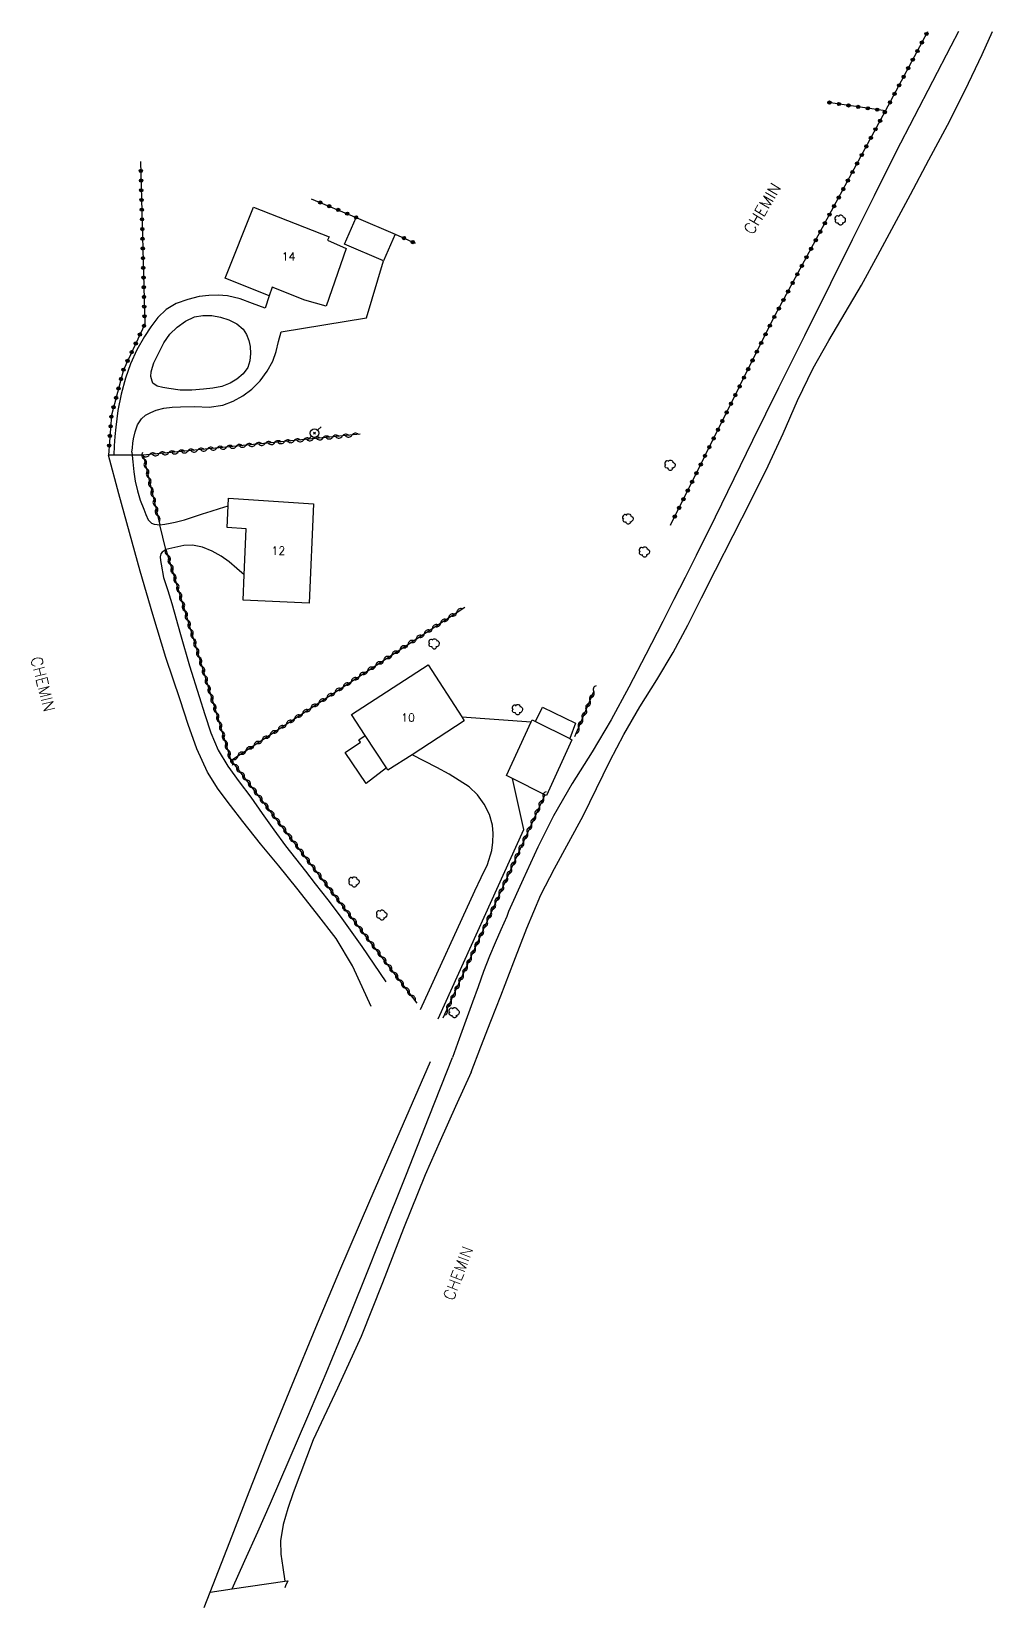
# Model space of a CAD drawing. Header units: millimetres. Extents: x 143000 to 143957, y 139149 to 140000.
# Drawn here: x 143161.2 to 143309.9, y 139756.1 to 140000 of the extents above; entities that cross this region are included whole.
import ezdxf
from ezdxf.enums import TextEntityAlignment as Align

# ---------------------------------------------------------------- set-up
doc = ezdxf.new("R2010")
doc.units = ezdxf.units.MM
doc.layers.get('0').update_dxf_attribs({"linetype": 'CONTINUOUS'})
for name, color, linetype in [('W0017', 7, 'CONTINUOUS'), ('W0071', 7, 'CONTINUOUS'), ('W0101', 7, 'CONTINUOUS'), ('W0104', 1, 'CONTINUOUS'), ('W0120', 7, 'CONTINUOUS'), ('W0211', 2, 'CONTINUOUS'), ('W0300', 7, 'CONTINUOUS'), ('W0310', 3, 'CONTINUOUS'), ('W0323', 7, 'CONTINUOUS'), ('W0330', 7, 'CONTINUOUS'), ('W0473', 7, 'CONTINUOUS'), ('W0989', 7, 'CONTINUOUS'), ('W0991', 7, 'CONTINUOUS')]:
    doc.layers.add(name, color=color, linetype=linetype)
doc.styles.get("Standard").update_dxf_attribs({"font": 'romans.shx', "width": 0.85})

msp = doc.modelspace()

# ---------------------------------------------------------------- texts
at = {"layer": 'W0989'}
for rotation, p in [(59.0078, (143272.76, 139968.41)), (284.3609, (143161.02, 139903.01)), (69.104, (143226.45, 139803.48))]:
    msp.add_text('CHEMIN', height=1.75, rotation=rotation, dxfattribs=at).set_placement(p)
at = {"layer": 'W0991'}
for s, p in [('14', (143200.96, 139965.18)), ('12', (143199.39, 139919.67)), ('10', (143219.44, 139893.84))]:
    msp.add_text(s, height=1.25, dxfattribs=at).set_placement(p, align=Align.MIDDLE_CENTER)

# ---------------------------------------------------------------- blocks, each defined once
blk = doc.blocks.new('T473')
for p, q in [((-0.166667, 0.166667), (0.166667, -0.166667)), ((-0.166667, -0.166667), (0.166667, 0.166667)), ((0.500001, 0.500001), (1.000002, 1.000002)), ((-1.000002, -1.000002), (-0.500001, -0.500001))]:
    blk.add_line(p, q)
blk.add_ellipse((0, 0), major_axis=(0.471405, 0.471405), ratio=1, start_param=5.4977871438, end_param=11.780972451)
blk = doc.blocks.new('T300')
for p, q in [((-0.8, 0.51), (-0.86, 0.34)), ((-0.86, 0.34), (-0.86, 0.17)), ((-0.86, 0.17), (-0.74, 0.06)), ((-0.69, 0.63), (-0.8, 0.51)), ((-0.8, -0.06), (-0.74, 0.06)), ((-0.74, 0.06), (-0.69, 0.11)), ((-0.57, 0.69), (-0.69, 0.63)), ((-0.46, 0.69), (-0.57, 0.69)), ((-0.29, 0.63), (-0.46, 0.69)), ((-0.29, 0.63), (-0.17, 0.74)), ((-0.23, 0.57), (-0.29, 0.63)), ((-0.17, 0.74), (-0.06, 0.8)), ((-0.06, 0.8), (0.06, 0.8)), ((0.06, 0.8), (0.23, 0.74)), ((0.23, 0.74), (0.34, 0.63)), ((0.34, 0.63), (0.4, 0.51)), ((0.46, 0.46), (0.34, 0.46)), ((0.4, 0.51), (0.4, 0.46)), ((0.57, 0.4), (0.46, 0.46)), ((0.57, 0.4), (0.69, 0.29)), ((0.69, 0.29), (0.74, 0.17)), ((0.74, 0.06), (0.69, -0.17)), ((0.74, 0.17), (0.74, 0.06)), ((-0.8, -0.17), (-0.8, -0.06)), ((-0.8, -0.23), (-0.8, -0.17)), ((-0.74, -0.34), (-0.8, -0.23)), ((-0.69, -0.4), (-0.74, -0.34)), ((-0.51, -0.46), (-0.69, -0.4)), ((-0.4, -0.46), (-0.51, -0.46)), ((-0.4, -0.46), (-0.34, -0.46)), ((-0.34, -0.46), (-0.34, -0.4)), ((-0.34, -0.51), (-0.34, -0.46)), ((-0.29, -0.63), (-0.34, -0.51)), ((-0.17, -0.74), (-0.29, -0.63)), ((-0.06, -0.8), (-0.17, -0.74)), ((0.06, -0.8), (-0.06, -0.8)), ((0.17, -0.74), (0.06, -0.8)), ((0.23, -0.69), (0.17, -0.74)), ((0.29, -0.46), (0.23, -0.46)), ((0.29, -0.63), (0.23, -0.69)), ((0.46, -0.4), (0.29, -0.46)), ((0.34, -0.51), (0.29, -0.63)), ((0.34, -0.51), (0.34, -0.46)), ((0.57, -0.34), (0.46, -0.4)), ((0.63, -0.29), (0.57, -0.34)), ((0.69, -0.17), (0.63, -0.29))]:
    blk.add_line(p, q)
blk = doc.blocks.new('t323o')
at = {"color": 0, "linetype": 'Continuous'}
for radius in [0.25, 0.15]:
    blk.add_circle((0, 0), radius, dxfattribs=at)
blk = doc.blocks.new('t310o')
at = {"color": 0, "linetype": 'Continuous'}
for centre, start, end in [((-0.5, 0.38), 216.8699, 323.1304), ((0.5, -0.37), 36.8699, 143.1303)]:
    blk.add_arc(centre, 0.625, start, end, dxfattribs=at)

# ---------------------------------------------------------------- linework, layer by layer
at = {"layer": 'W0017'}
for points in [[(143176.73, 139934.91), (143176.8, 139935.6), (143176.86, 139936.29), (143176.97, 139936.96), (143177.23, 139938.07), (143177.6, 139939.16), (143178.18, 139940.06), (143178.84, 139940.62), (143179.64, 139941.07), (143180.46, 139941.42), (143181.68, 139941.73), (143182.95, 139941.85), (143184.23, 139941.93), (143186.44, 139941.95), (143188.66, 139941.87), (143190.77, 139942.16), (143192.37, 139942.78), (143193.9, 139943.63), (143195.28, 139944.66), (143196.55, 139945.94), (143197.65, 139947.42), (143198.53, 139949.01), (143199.06, 139950.47), (143199.42, 139952.01), (143199.79, 139953.54), (143213, 139955.7), (143215.67, 139964.5)], [(143197.97, 139959.12), (143197.32, 139957.18), (143195.4, 139957.92), (143193.49, 139958.65), (143191.53, 139959.11), (143190.07, 139959.21), (143188.6, 139959.17), (143187.15, 139958.99), (143185.35, 139958.55), (143183.59, 139957.89), (143182.02, 139956.96), (143180.74, 139955.76), (143179.64, 139954.32), (143178.65, 139952.81), (143177.49, 139950.76), (143176.52, 139948.59), (143175.73, 139946.36), (143175.04, 139943.89), (143174.55, 139941.35), (143174.21, 139938.79), (143174.08, 139937.34), (143174, 139935.88), (143173.93, 139934.42)], [(143181.05, 139923.65), (143181.84, 139923.79), (143182.64, 139923.92), (143183.43, 139924.08), (143184.85, 139924.46), (143186.26, 139924.92), (143187.66, 139925.37), (143188.97, 139925.77), (143190.28, 139926.17), (143191.59, 139926.58)], [(143194.09, 139915.92), (143192.94, 139916.93), (143191.79, 139917.93), (143190.55, 139918.8), (143189.13, 139919.58), (143187.62, 139920.21), (143186.08, 139920.54), (143184.73, 139920.46), (143183.36, 139920.17), (143181.98, 139919.87)], [(143227.78, 139893.93), (143238.49, 139893.17)], [(143221.38, 139848.66), (143229.79, 139867.02), (143230.77, 139869.07), (143231.74, 139871.13), (143232.39, 139873.25), (143232.57, 139874.56), (143232.64, 139875.89), (143232.52, 139877.19), (143232.03, 139878.86), (143231.22, 139880.46), (143230.2, 139881.89), (143228.89, 139883.1), (143227.36, 139884.11), (143225.79, 139885.07), (143223.92, 139886.14), (143221.99, 139887.12), (143220.06, 139888.1)], [(143224.12, 139847.23), (143237.34, 139876.52), (143235.6, 139884.41)]]:
    msp.add_lwpolyline(points, dxfattribs=at)
msp.add_lwpolyline([(143180.13, 139948.75), (143180.89, 139950.29), (143181.65, 139951.82), (143182.6, 139953.18), (143183.73, 139954.27), (143185.03, 139955.2), (143186.42, 139955.83), (143187.72, 139956.05), (143189.09, 139956.04), (143190.41, 139955.82), (143191.71, 139955.41), (143192.95, 139954.78), (143193.94, 139953.92), (143194.43, 139953.12), (143194.79, 139952.2), (143195.01, 139951.26), (143195.08, 139950.16), (143194.97, 139949.03), (143194.64, 139948.01), (143193.95, 139947.04), (143192.98, 139946.22), (143191.92, 139945.57), (143190.63, 139945.08), (143189.22, 139944.83), (143187.8, 139944.68), (143186.01, 139944.52), (143184.21, 139944.51), (143182.45, 139944.75), (143181.53, 139944.91), (143180.62, 139945.12), (143179.98, 139945.59), (143179.83, 139945.91), (143179.73, 139946.27), (143179.67, 139946.63), (143179.72, 139947.34), (143179.92, 139948.04)], close=True, dxfattribs=at)
at = {"layer": 'W0071'}
for points in [[(143229.2, 139838.95), (143230.73, 139842.89), (143232.26, 139846.84), (143233.79, 139850.78), (143235.79, 139856.02), (143237.8, 139861.25), (143240.01, 139866.39), (143242.1, 139870.51), (143244.32, 139874.56), (143246.52, 139878.64), (143248.6, 139882.84), (143250.65, 139887.07), (143252.81, 139891.23), (143255.32, 139895.48), (143257.95, 139899.67), (143260.48, 139903.92), (143262.72, 139908.12), (143264.86, 139912.38), (143266.99, 139916.63), (143269.75, 139922), (143272.5, 139927.37), (143275.17, 139932.77), (143277.48, 139937.82), (143279.72, 139942.89), (143282.13, 139947.89), (143284.54, 139952.21), (143287.08, 139956.47), (143289.58, 139960.76), (143292.14, 139965.41), (143294.66, 139970.09), (143297.16, 139974.78), (143300.03, 139980.15), (143302.89, 139985.53), (143305.66, 139990.95), (143308.26, 139996.46), (143309.87, 140000)], [(143304.59, 140000), (143303.42, 139997.75), (143300.58, 139992.29), (143297.75, 139986.82), (143294.94, 139981.33), (143291.54, 139974.57), (143288.16, 139967.79), (143284.79, 139961.01), (143280.76, 139952.92), (143276.74, 139944.84), (143272.73, 139936.74), (143269.83, 139930.8), (143266.94, 139924.85), (143264.01, 139918.92), (143262.3, 139915.52), (143260.58, 139912.12), (143258.85, 139908.73), (143256.25, 139903.62), (143253.62, 139898.52), (143250.89, 139893.48), (143247.92, 139888.53), (143244.86, 139883.64), (143241.97, 139878.66), (143239.53, 139873.79), (143237.25, 139868.83), (143235.01, 139863.85), (143234.74, 139863.04)], [(143213.74, 139849.12), (143212.36, 139852.16), (143210.84, 139855.45), (143208.3, 139859.63), (143205.3, 139863.57), (143202.23, 139867.44), (143199.45, 139870.89), (143196.61, 139874.29), (143193.86, 139877.75), (143191.95, 139880.24), (143190.08, 139882.77), (143188.41, 139885.41), (143186.76, 139889), (143185.44, 139892.77), (143184.18, 139896.56), (143181.99, 139903.16), (143179.97, 139909.81), (143178.02, 139916.49), (143176.34, 139922.46), (143174.71, 139928.44), (143173.08, 139934.42)], [(143176.73, 139934.91), (143176.88, 139933.4), (143177.02, 139931.89), (143177.25, 139930.41), (143177.59, 139928.93), (143178.02, 139927.47), (143178.58, 139926.07), (143178.89, 139925.26), (143179.24, 139924.46), (143179.77, 139923.91), (143180.17, 139923.78), (143180.61, 139923.72), (143181.05, 139923.65)], [(143181.98, 139919.87), (143181.7, 139919.65), (143181.42, 139919.43), (143181.21, 139919.18), (143181.11, 139918.7), (143181.17, 139918.14), (143181.25, 139917.58), (143181.63, 139915.52), (143182.27, 139913.5), (143182.92, 139911.48), (143184.26, 139906.67), (143185.64, 139901.87), (143187.13, 139897.1), (143188, 139894.29), (143188.92, 139891.5), (143190.06, 139888.82), (143191.58, 139886.3), (143193.33, 139883.89), (143195.11, 139881.5), (143196.88, 139878.98), (143198.67, 139876.48), (143200.49, 139874), (143202.01, 139872.03), (143203.56, 139870.08), (143205.09, 139868.12), (143207.01, 139865.63), (143208.92, 139863.13), (143210.76, 139860.58), (143212.27, 139858.41), (143212.27, 139858.41), (143212.27, 139858.41), (143216.03, 139852.94)], [(143234.74, 139863.04), (143233.82, 139861), (143232.9, 139858.96), (143232.03, 139856.9), (143231.12, 139854.55), (143230.27, 139852.19), (143229.42, 139849.82), (143228.38, 139846.97), (143227.34, 139844.11), (143226.31, 139841.25)], [(143192.22, 139759.01), (143194.2, 139763.43), (143196.18, 139767.86), (143198.14, 139772.29), (143201.05, 139778.97), (143203.93, 139785.67), (143206.76, 139792.38), (143209.7, 139799.51), (143212.59, 139806.66), (143215.46, 139813.81), (143219.1, 139822.95), (143222.7, 139832.1), (143226.31, 139841.25)], [(143229.2, 139838.95), (143226.81, 139833.66), (143224.42, 139828.37), (143222.09, 139823.06), (143218.72, 139814.76), (143215.49, 139806.39), (143212.18, 139798.07), (143208.52, 139790.05), (143204.79, 139782.07), (143201.68, 139773.87), (143200.87, 139771.43), (143200.11, 139768.96), (143199.69, 139766.47), (143199.76, 139764.39), (143200.06, 139762.3), (143200.36, 139760.2)]]:
    msp.add_lwpolyline(points, dxfattribs=at)
at = {"layer": 'W0101'}
for points in [[(143191.15, 139961.81), (143195.51, 139972.84), (143207.22, 139968.22), (143206.96, 139967.72), (143209.87, 139966.41), (143206.77, 139957.52), (143203.48, 139958.45), (143198.43, 139960.44), (143197.97, 139959.12)], [(143193.92, 139912), (143194.09, 139915.92), (143194.41, 139923.02), (143191.44, 139923.23), (143191.59, 139926.58), (143191.64, 139927.8), (143204.84, 139926.9), (143204.15, 139911.54)], [(143222.54, 139902), (143227.78, 139893.93), (143228.15, 139893.36), (143220.06, 139888.1), (143216.34, 139885.68), (143216.11, 139886.04), (143212.83, 139891.08), (143210.72, 139894.32)]]:
    msp.add_lwpolyline(points, close=True, dxfattribs=at)
at = {"layer": 'W0104'}
for points in [[(143211.41, 139971.24), (143217.45, 139968.66), (143215.67, 139964.5), (143209.63, 139967.08)], [(143234.68, 139884.86), (143238.49, 139893.17), (143238.64, 139893.49), (143239.18, 139893.22), (143244.46, 139890.58), (143244.8, 139890.41), (143240.85, 139881.78), (143240.59, 139881.91), (143235.6, 139884.41)]]:
    msp.add_lwpolyline(points, close=True, dxfattribs=at)
for points in [[(143239.18, 139893.22), (143240.24, 139895.43), (143245.37, 139892.98), (143244.46, 139890.58)], [(143216.11, 139886.04), (143212.95, 139883.64), (143209.74, 139888.46), (143212.08, 139890.02), (143211.82, 139890.41), (143212.83, 139891.08)]]:
    msp.add_lwpolyline(points, dxfattribs=at)
at = {"layer": 'W0120'}
for points in [[(143187.91, 139756.14), (143187.91, 139756.14), (143187.91, 139756.14), (143188.85, 139758.51)], [(143188.85, 139758.51), (143192.22, 139759.01), (143200.36, 139760.2), (143200.87, 139760.28), (143200.5, 139759.47), (143200.38, 139759.19)]]:
    msp.add_lwpolyline(points, dxfattribs=at)
at = {"layer": 'W0211'}
msp.add_lwpolyline([(143188.85, 139758.51), (143191.85, 139766.27), (143194.85, 139774.02), (143197.9, 139781.76), (143201.51, 139790.61), (143205.19, 139799.44), (143208.91, 139808.26), (143213.54, 139819.06), (143218.23, 139829.84), (143222.93, 139840.62)], dxfattribs=at)
at = {"layer": 'W0310'}
for points in [[(143212.03, 139937.67), (143178.48, 139934.42), (143181.05, 139923.65)], [(143181.98, 139919.87), (143191.99, 139887.4), (143192.05, 139887.21), (143228.24, 139910.95)], [(143245.26, 139890.93), (143248.21, 139897.89)], [(143220.88, 139849.64), (143191.99, 139887.4)], [(143240.59, 139881.91), (143224.85, 139847.32)]]:
    msp.add_lwpolyline(points, dxfattribs=at)
at = {"layer": 'W0323'}
for points in [[(143293.31, 139987.71), (143299.86, 140000)], [(143260.05, 139923.66), (143260.06, 139923.63), (143275.95, 139955.52), (143293.31, 139987.71), (143284.43, 139989.04)], [(143178.06, 139979.9), (143178.7, 139954.69), (143175.41, 139947.67), (143173.56, 139940.62), (143173.08, 139934.42)], [(143204.47, 139974.11), (143211.41, 139971.24)], [(143217.45, 139968.66), (143220.57, 139967.24)]]:
    msp.add_lwpolyline(points, dxfattribs=at)
at = {"layer": 'W0330'}
for points in [[(143178.48, 139934.42), (143173.93, 139934.42), (143173.08, 139934.42)], [(143181.98, 139919.87), (143181.05, 139923.65)]]:
    msp.add_lwpolyline(points, dxfattribs=at)

# ---------------------------------------------------------------- block references
at = {"layer": 'W0300', "rotation": 359.9999899820874}
for p in [(143286.36, 139970.81), (143260.02, 139932.87), (143253.51, 139924.55), (143256.05, 139919.45), (143223.52, 139905.25), (143236.41, 139895.05), (143211.12, 139868.38), (143215.4, 139863.27), (143226.63, 139848.17)]:
    msp.add_blockref('T300', p, dxfattribs=at)
at = {"layer": 'W0310'}
for p, rotation in [((143197.33, 139936.25), 185.5334428654762), ((143198.82, 139936.39), 185.5334428654762), ((143200.31, 139936.53), 185.5334428654762), ((143201.81, 139936.68), 185.5334428654762), ((143203.3, 139936.82), 185.5334428654762), ((143204.79, 139936.97), 185.5334428654762), ((143206.29, 139937.11), 185.5334428654762), ((143207.78, 139937.26), 185.5334428654762), ((143209.27, 139937.4), 185.5334428654762), ((143210.76, 139937.55), 185.5334428654762), ((143178.61, 139933.87), 283.4071277899396), ((143179.41, 139934.51), 185.5334428654762), ((143180.9, 139934.65), 185.5334428654762), ((143182.4, 139934.8), 185.5334428654762), ((143183.89, 139934.94), 185.5334428654762), ((143185.38, 139935.09), 185.5334428654762), ((143186.88, 139935.23), 185.5334428654762), ((143188.37, 139935.38), 185.5334428654762), ((143189.86, 139935.52), 185.5334428654762), ((143191.36, 139935.67), 185.5334428654762), ((143192.85, 139935.81), 185.5334428654762), ((143194.34, 139935.96), 185.5334428654762), ((143195.83, 139936.1), 185.5334428654762), ((143178.96, 139932.41), 283.4071277899396), ((143179.31, 139930.95), 283.4071277899396), ((143179.66, 139929.49), 283.4071277899396), ((143180, 139928.03), 283.4071277899396), ((143180.35, 139926.57), 283.4071277899396), ((143180.7, 139925.11), 283.4071277899396), ((143182.26, 139918.96), 287.127895452163), ((143182.71, 139917.53), 287.127895452163), ((143183.15, 139916.09), 287.127895452163), ((143183.59, 139914.66), 287.127895452163), ((143184.03, 139913.23), 287.127895452163), ((143184.47, 139911.79), 287.127895452163), ((143184.91, 139910.36), 287.127895452163), ((143185.36, 139908.92), 287.127895452163), ((143225.73, 139909.3), 33.25661107552461), ((143226.99, 139910.13), 33.25661107552461), ((143185.8, 139907.49), 287.127895452163), ((143221.97, 139906.83), 33.25661107552461), ((143223.22, 139907.66), 33.25661107552461), ((143224.48, 139908.48), 33.25661107552461), ((143186.24, 139906.06), 287.127895452163), ((143186.68, 139904.62), 287.127895452163), ((143218.21, 139904.37), 33.25661107552461), ((143219.46, 139905.19), 33.25661107552461), ((143220.71, 139906.01), 33.25661107552461), ((143187.12, 139903.19), 287.127895452163), ((143187.57, 139901.76), 287.127895452163), ((143214.44, 139901.9), 33.25661107552461), ((143215.7, 139902.72), 33.25661107552461), ((143216.95, 139903.54), 33.25661107552461), ((143188.01, 139900.32), 287.127895452163), ((143188.45, 139898.89), 287.127895452163), ((143210.68, 139899.43), 33.25661107552461), ((143211.93, 139900.25), 33.25661107552461), ((143213.19, 139901.08), 33.25661107552461), ((143188.89, 139897.46), 287.127895452163), ((143206.92, 139896.96), 33.25661107552461), ((143208.17, 139897.79), 33.25661107552461), ((143209.43, 139898.61), 33.25661107552461), ((143247.6, 139896.46), 67.07514981315002), ((143248.18, 139897.84), 67.07514981315002), ((143189.33, 139896.02), 287.127895452163), ((143189.77, 139894.59), 287.127895452163), ((143203.15, 139894.5), 33.25661107552461), ((143204.41, 139895.32), 33.25661107552461), ((143205.66, 139896.14), 33.25661107552461), ((143247.01, 139895.08), 67.07514981315002), ((143190.22, 139893.16), 287.127895452163), ((143190.66, 139891.72), 287.127895452163), ((143199.39, 139892.03), 33.25661107552461), ((143200.64, 139892.85), 33.25661107552461), ((143201.9, 139893.67), 33.25661107552461), ((143245.85, 139892.32), 67.07514981315002), ((143246.43, 139893.7), 67.07514981315002), ((143191.1, 139890.29), 287.127895452163), ((143195.63, 139889.56), 33.25661107552461), ((143196.88, 139890.38), 33.25661107552461), ((143198.14, 139891.21), 33.25661107552461), ((143191.54, 139888.86), 287.127895452163), ((143191.98, 139887.42), 287.127895452163), ((143193.12, 139887.92), 33.25661107552461), ((143194.37, 139888.74), 33.25661107552461), ((143192.62, 139886.57), 127.4204493470636), ((143193.53, 139885.38), 127.4204493470636), ((143194.45, 139884.19), 127.4204493470636), ((143195.36, 139883), 127.4204493470636), ((143196.27, 139881.81), 127.4204493470636), ((143197.18, 139880.61), 127.4204493470636), ((143239.76, 139880.09), 245.5398855349408), ((143240.38, 139881.46), 245.5398855349408), ((143198.09, 139879.42), 127.4204493470636), ((143199, 139878.23), 127.4204493470636), ((143199.91, 139877.04), 127.4204493470636), ((143238.52, 139877.36), 245.5398855349408), ((143239.14, 139878.73), 245.5398855349408), ((143200.83, 139875.85), 127.4204493470636), ((143201.74, 139874.66), 127.4204493470636), ((143237.28, 139874.63), 245.5398855349408), ((143237.9, 139876), 245.5398855349408), ((143202.65, 139873.47), 127.4204493470636), ((143203.56, 139872.28), 127.4204493470636), ((143236.65, 139873.26), 245.5398855349408), ((143204.47, 139871.08), 127.4204493470636), ((143205.38, 139869.89), 127.4204493470636), ((143235.41, 139870.53), 245.5398855349408), ((143236.03, 139871.9), 245.5398855349408), ((143206.3, 139868.7), 127.4204493470636), ((143207.21, 139867.51), 127.4204493470636), ((143234.17, 139867.8), 245.5398855349408), ((143234.79, 139869.17), 245.5398855349408), ((143208.12, 139866.32), 127.4204493470636), ((143209.03, 139865.13), 127.4204493470636), ((143232.93, 139865.07), 245.5398855349408), ((143233.55, 139866.44), 245.5398855349408), ((143209.94, 139863.94), 127.4204493470636), ((143210.85, 139862.75), 127.4204493470636), ((143231.69, 139862.34), 245.5398855349408), ((143232.31, 139863.71), 245.5398855349408), ((143211.76, 139861.55), 127.4204493470636), ((143212.68, 139860.36), 127.4204493470636), ((143231.07, 139860.98), 245.5398855349408), ((143213.59, 139859.17), 127.4204493470636), ((143214.5, 139857.98), 127.4204493470636), ((143229.82, 139858.25), 245.5398855349408), ((143230.44, 139859.61), 245.5398855349408), ((143215.41, 139856.79), 127.4204493470636), ((143216.32, 139855.6), 127.4204493470636), ((143228.58, 139855.51), 245.5398855349408), ((143229.2, 139856.88), 245.5398855349408), ((143217.23, 139854.41), 127.4204493470636), ((143218.14, 139853.21), 127.4204493470636), ((143227.34, 139852.78), 245.5398855349408), ((143227.96, 139854.15), 245.5398855349408), ((143219.06, 139852.02), 127.4204493470636), ((143219.97, 139850.83), 127.4204493470636), ((143226.72, 139851.42), 245.5398855349408), ((143225.48, 139848.69), 245.5398855349408), ((143226.1, 139850.05), 245.5398855349408)]:
    msp.add_blockref('t310o', p, dxfattribs=dict(at, rotation=rotation))
at = {"layer": 'W0323'}
for p, rotation in [((143299.66, 139999.62), 61.94349256614959), ((143298.95, 139998.3), 61.94349256614959), ((143297.54, 139995.65), 61.94349256614959), ((143298.25, 139996.98), 61.94349256614959), ((143296.13, 139993), 61.94349256614959), ((143296.83, 139994.33), 61.94349256614959), ((143294.72, 139990.36), 61.94349256614959), ((143295.42, 139991.68), 61.94349256614959), ((143284.64, 139989.01), 171.455608265874), ((143286.12, 139988.79), 171.455608265874), ((143287.6, 139988.57), 171.455608265874), ((143289.09, 139988.34), 171.455608265874), ((143290.57, 139988.12), 171.455608265874), ((143292.05, 139987.9), 171.455608265874), ((143293.2, 139987.51), 61.65987634530866), ((143294.01, 139989.03), 61.94349256614959), ((143292.48, 139986.19), 61.65987634530866), ((143291.06, 139983.55), 61.65987634530866), ((143291.77, 139984.87), 61.65987634530866), ((143289.64, 139980.9), 61.65987634530866), ((143290.35, 139982.22), 61.65987634530866), ((143178.1, 139978.43), 271.4539430602841), ((143288.21, 139978.26), 61.65987634530866), ((143288.92, 139979.58), 61.65987634530866), ((143178.14, 139976.93), 271.4539430602841), ((143178.17, 139975.43), 271.4539430602841), ((143286.79, 139975.62), 61.65987634530866), ((143287.5, 139976.94), 61.65987634530866), ((143178.21, 139973.93), 271.4539430602841), ((143205.86, 139973.54), 337.5517032865797), ((143207.25, 139972.97), 337.5517032865797), ((143285.36, 139972.98), 61.65987634530866), ((143286.08, 139974.3), 61.65987634530866), ((143178.25, 139972.43), 271.4539430602841), ((143178.29, 139970.93), 271.4539430602841), ((143208.63, 139972.39), 337.5517032865797), ((143210.02, 139971.82), 337.5517032865797), ((143211.4, 139971.25), 337.5517032865797), ((143283.94, 139970.34), 61.65987634530866), ((143284.65, 139971.66), 61.65987634530866), ((143178.33, 139969.43), 271.4539430602841), ((143178.36, 139967.93), 271.4539430602841), ((143218.82, 139968.04), 335.4674729746358), ((143283.23, 139969.02), 61.65987634530866), ((143178.4, 139966.43), 271.4539430602841), ((143220.18, 139967.41), 335.4674729746358), ((143281.8, 139966.38), 61.65987634530866), ((143282.52, 139967.7), 61.65987634530866), ((143178.44, 139964.93), 271.4539430602841), ((143178.48, 139963.43), 271.4539430602841), ((143280.38, 139963.74), 61.65987634530866), ((143281.09, 139965.06), 61.65987634530866), ((143178.52, 139961.93), 271.4539430602841), ((143278.96, 139961.1), 61.65987634530866), ((143279.67, 139962.42), 61.65987634530866), ((143178.56, 139960.43), 271.4539430602841), ((143178.59, 139958.93), 271.4539430602841), ((143277.53, 139958.46), 61.65987634530866), ((143278.24, 139959.78), 61.65987634530866), ((143178.63, 139957.43), 271.4539430602841), ((143178.67, 139955.93), 271.4539430602841), ((143276.11, 139955.82), 61.65987634530866), ((143276.82, 139957.14), 61.65987634530866), ((143178.59, 139954.46), 244.9090014146335), ((143275.43, 139954.48), 63.51549612585891), ((143177.32, 139951.74), 244.9090014146335), ((143177.96, 139953.1), 244.9090014146335), ((143274.09, 139951.8), 63.51549612585891), ((143274.76, 139953.14), 63.51549612585891), ((143176.05, 139949.03), 244.9090014146335), ((143176.68, 139950.38), 244.9090014146335), ((143272.75, 139949.11), 63.51549612585891), ((143273.42, 139950.46), 63.51549612585891), ((143175.03, 139946.22), 255.2676435355127), ((143175.41, 139947.67), 255.2676435355127), ((143271.42, 139946.43), 63.51549612585891), ((143272.08, 139947.77), 63.51549612585891), ((143174.65, 139944.77), 255.2676435355127), ((143270.08, 139943.74), 63.51549612585891), ((143270.75, 139945.08), 63.51549612585891), ((143173.89, 139941.86), 255.2676435355127), ((143174.27, 139943.32), 255.2676435355127), ((143268.74, 139941.06), 63.51549612585891), ((143269.41, 139942.4), 63.51549612585891), ((143173.43, 139938.91), 265.5815048224477), ((143173.54, 139940.41), 265.5815048224477), ((143268.07, 139939.71), 63.51549612585891), ((143173.31, 139937.42), 265.5815048224477), ((143266.73, 139937.03), 63.51549612585891), ((143267.4, 139938.37), 63.51549612585891), ((143173.2, 139935.92), 265.5815048224477), ((143265.39, 139934.34), 63.51549612585891), ((143266.06, 139935.69), 63.51549612585891), ((143264.06, 139931.66), 63.51549612585891), ((143264.73, 139933), 63.51549612585891), ((143262.72, 139928.97), 63.51549612585891), ((143263.39, 139930.32), 63.51549612585891), ((143262.05, 139927.63), 63.51549612585891), ((143260.71, 139924.95), 63.51549612585891), ((143261.38, 139926.29), 63.51549612585891)]:
    msp.add_blockref('t323o', p, dxfattribs=dict(at, rotation=rotation))
at = {"layer": 'W0473', "rotation": 359.9999899820874}
msp.add_blockref('T473', (143204.98, 139937.85), dxfattribs=at)

msp.set_redraw_order([(e.dxf.handle, doc.entitydb.next_handle()) for e in msp.query("TEXT MTEXT ATTDEF DIMENSION ARC_DIMENSION")])  # texts and dimensions are drawn at this point

doc.saveas('drawing.dxf')
